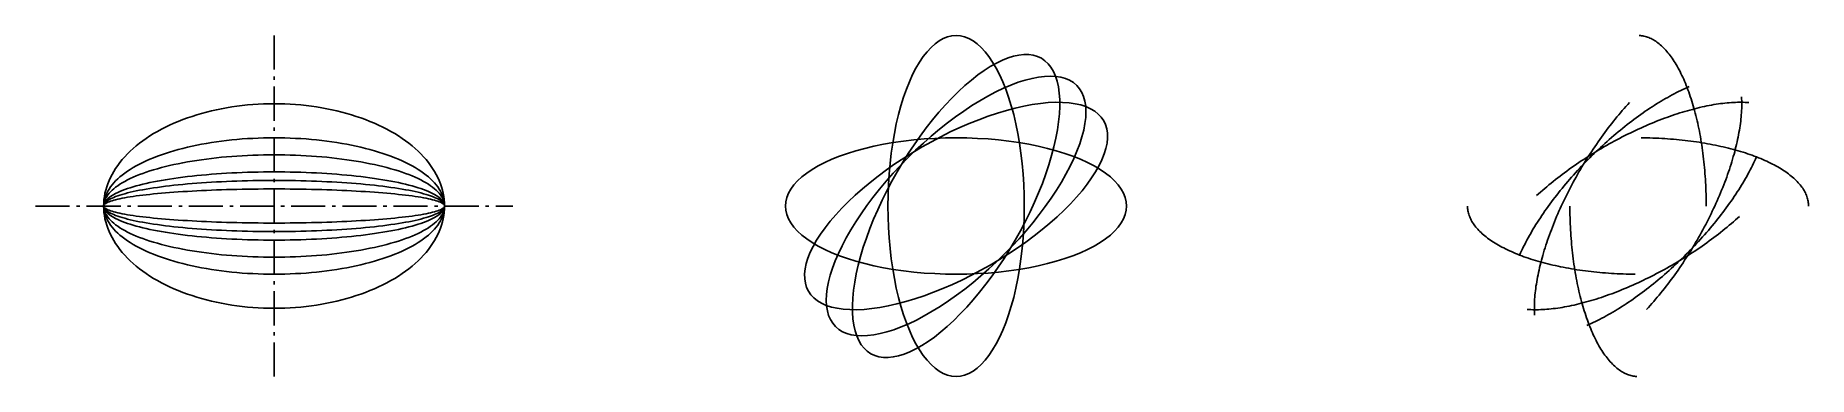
# Model space of a CAD drawing. Extents: x -7 to 45, y -5 to 5.
import ezdxf

# ---------------------------------------------------------------- set-up
doc = ezdxf.new("R2010")
doc.units = 0
doc.linetypes.add('DASHDOT', pattern=[1.4, 1, -0.2, 0, -0.2])

msp = doc.modelspace()

# ---------------------------------------------------------------- linework, layer by layer
at = {"color": 2, "linetype": 'DASHDOT'}
msp.add_line((0, -5), (0, 5), dxfattribs=at)
at = {"color": 1, "linetype": 'DASHDOT'}
msp.add_line((-7, 0), (7, 0), dxfattribs=at)
for points in [[(20, 5, 0), (19.874, 4.99, 0), (19.749, 4.961, 0), (19.625, 4.911, 0), (19.503, 4.843, 0), (19.382, 4.755, 0), (19.264, 4.649, 0), (19.148, 4.524, 0), (19.036, 4.382, 0), (18.928, 4.222, 0), (18.824, 4.045, 0), (18.725, 3.853, 0), (18.631, 3.645, 0), (18.542, 3.423, 0), (18.459, 3.187, 0), (18.382, 2.939, 0), (18.311, 2.679, 0), (18.247, 2.409, 0), (18.19, 2.129, 0), (18.14, 1.841, 0), (18.098, 1.545, 0), (18.063, 1.243, 0), (18.035, 0.937, 0), (18.016, 0.627, 0), (18.004, 0.314, 0), (18, 0, 0), (18.004, -0.314, 0), (18.016, -0.627, 0), (18.035, -0.937, 0), (18.063, -1.243, 0), (18.098, -1.545, 0), (18.14, -1.841, 0), (18.19, -2.129, 0), (18.247, -2.409, 0), (18.311, -2.679, 0), (18.382, -2.939, 0), (18.459, -3.187, 0), (18.542, -3.423, 0), (18.631, -3.645, 0), (18.725, -3.853, 0), (18.824, -4.045, 0), (18.928, -4.222, 0), (19.036, -4.382, 0), (19.148, -4.524, 0), (19.264, -4.649, 0), (19.382, -4.755, 0), (19.503, -4.843, 0), (19.625, -4.911, 0), (19.749, -4.961, 0), (19.874, -4.99, 0), (20, -5, 0), (20.126, -4.99, 0), (20.251, -4.961, 0), (20.375, -4.911, 0), (20.497, -4.843, 0), (20.618, -4.755, 0), (20.736, -4.649, 0), (20.852, -4.524, 0), (20.964, -4.382, 0), (21.072, -4.222, 0), (21.176, -4.045, 0), (21.275, -3.853, 0), (21.369, -3.645, 0), (21.458, -3.423, 0), (21.541, -3.187, 0), (21.618, -2.939, 0), (21.689, -2.679, 0), (21.753, -2.409, 0), (21.81, -2.129, 0), (21.86, -1.841, 0), (21.902, -1.545, 0), (21.937, -1.243, 0), (21.965, -0.937, 0), (21.984, -0.627, 0), (21.996, -0.314, 0), (22, 0, 0), (21.996, 0.314, 0), (21.984, 0.627, 0), (21.965, 0.937, 0), (21.937, 1.243, 0), (21.902, 1.545, 0), (21.86, 1.841, 0), (21.81, 2.129, 0), (21.753, 2.409, 0), (21.689, 2.679, 0), (21.618, 2.939, 0), (21.541, 3.187, 0), (21.458, 3.423, 0), (21.369, 3.645, 0), (21.275, 3.853, 0), (21.176, 4.045, 0), (21.072, 4.222, 0), (20.964, 4.382, 0), (20.852, 4.524, 0), (20.736, 4.649, 0), (20.618, 4.755, 0), (20.497, 4.843, 0), (20.375, 4.911, 0), (20.251, 4.961, 0), (20.126, 4.99, 0)], [(22.5, 4.33, 0), (22.386, 4.384, 0), (22.263, 4.421, 0), (22.131, 4.441, 0), (21.991, 4.443, 0), (21.842, 4.427, 0), (21.687, 4.394, 0), (21.525, 4.344, 0), (21.356, 4.276, 0), (21.183, 4.192, 0), (21.004, 4.091, 0), (20.822, 3.974, 0), (20.637, 3.841, 0), (20.449, 3.693, 0), (20.259, 3.531, 0), (20.068, 3.354, 0), (19.877, 3.165, 0), (19.687, 2.962, 0), (19.497, 2.749, 0), (19.31, 2.524, 0), (19.125, 2.289, 0), (18.944, 2.045, 0), (18.767, 1.794, 0), (18.595, 1.535, 0), (18.428, 1.27, 0), (18.268, 1, 0), (18.114, 0.726, 0), (17.968, 0.449, 0), (17.83, 0.171, 0), (17.701, -0.108, 0), (17.58, -0.387, 0), (17.469, -0.664, 0), (17.368, -0.939, 0), (17.278, -1.21, 0), (17.198, -1.476, 0), (17.129, -1.736, 0), (17.072, -1.99, 0), (17.026, -2.235, 0), (16.992, -2.472, 0), (16.97, -2.699, 0), (16.959, -2.915, 0), (16.961, -3.12, 0), (16.975, -3.313, 0), (17, -3.492, 0), (17.038, -3.658, 0), (17.087, -3.809, 0), (17.148, -3.945, 0), (17.22, -4.066, 0), (17.303, -4.171, 0), (17.396, -4.259, 0), (17.5, -4.33, 0), (17.614, -4.384, 0), (17.737, -4.421, 0), (17.869, -4.441, 0), (18.009, -4.443, 0), (18.158, -4.427, 0), (18.313, -4.394, 0), (18.475, -4.344, 0), (18.644, -4.276, 0), (18.817, -4.192, 0), (18.996, -4.091, 0), (19.178, -3.974, 0), (19.363, -3.841, 0), (19.551, -3.693, 0), (19.741, -3.531, 0), (19.932, -3.354, 0), (20.123, -3.165, 0), (20.313, -2.962, 0), (20.503, -2.749, 0), (20.69, -2.524, 0), (20.875, -2.289, 0), (21.056, -2.045, 0), (21.233, -1.794, 0), (21.405, -1.535, 0), (21.572, -1.27, 0), (21.732, -1, 0), (21.886, -0.726, 0), (22.032, -0.449, 0), (22.17, -0.171, 0), (22.299, 0.108, 0), (22.42, 0.387, 0), (22.531, 0.664, 0), (22.632, 0.939, 0), (22.722, 1.21, 0), (22.802, 1.476, 0), (22.871, 1.736, 0), (22.928, 1.99, 0), (22.974, 2.235, 0), (23.008, 2.472, 0), (23.03, 2.699, 0), (23.041, 2.915, 0), (23.039, 3.12, 0), (23.025, 3.313, 0), (23, 3.492, 0), (22.962, 3.658, 0), (22.913, 3.809, 0), (22.852, 3.945, 0), (22.78, 4.066, 0), (22.697, 4.171, 0), (22.604, 4.259, 0)], [(23.536, 3.536, 0), (23.44, 3.617, 0), (23.33, 3.685, 0), (23.208, 3.738, 0), (23.073, 3.776, 0), (22.925, 3.8, 0), (22.767, 3.808, 0), (22.597, 3.801, 0), (22.417, 3.78, 0), (22.227, 3.743, 0), (22.029, 3.692, 0), (21.823, 3.626, 0), (21.609, 3.545, 0), (21.389, 3.451, 0), (21.164, 3.343, 0), (20.934, 3.222, 0), (20.7, 3.088, 0), (20.464, 2.943, 0), (20.226, 2.785, 0), (19.987, 2.616, 0), (19.748, 2.438, 0), (19.509, 2.249, 0), (19.273, 2.052, 0), (19.04, 1.846, 0), (18.811, 1.633, 0), (18.586, 1.414, 0), (18.367, 1.189, 0), (18.154, 0.96, 0), (17.948, 0.727, 0), (17.751, 0.491, 0), (17.562, 0.252, 0), (17.384, 0.013, 0), (17.215, -0.226, 0), (17.057, -0.464, 0), (16.912, -0.7, 0), (16.778, -0.934, 0), (16.657, -1.164, 0), (16.549, -1.389, 0), (16.455, -1.609, 0), (16.374, -1.823, 0), (16.308, -2.029, 0), (16.257, -2.227, 0), (16.22, -2.417, 0), (16.199, -2.597, 0), (16.192, -2.767, 0), (16.2, -2.925, 0), (16.224, -3.073, 0), (16.262, -3.208, 0), (16.315, -3.33, 0), (16.383, -3.44, 0), (16.464, -3.536, 0), (16.56, -3.617, 0), (16.67, -3.685, 0), (16.792, -3.738, 0), (16.927, -3.776, 0), (17.075, -3.8, 0), (17.233, -3.808, 0), (17.403, -3.801, 0), (17.583, -3.78, 0), (17.773, -3.743, 0), (17.971, -3.692, 0), (18.177, -3.626, 0), (18.391, -3.545, 0), (18.611, -3.451, 0), (18.836, -3.343, 0), (19.066, -3.222, 0), (19.3, -3.088, 0), (19.536, -2.943, 0), (19.774, -2.785, 0), (20.013, -2.616, 0), (20.252, -2.438, 0), (20.491, -2.249, 0), (20.727, -2.052, 0), (20.96, -1.846, 0), (21.189, -1.633, 0), (21.414, -1.414, 0), (21.633, -1.189, 0), (21.846, -0.96, 0), (22.052, -0.727, 0), (22.249, -0.491, 0), (22.438, -0.252, 0), (22.616, -0.013, 0), (22.785, 0.226, 0), (22.943, 0.464, 0), (23.088, 0.7, 0), (23.222, 0.934, 0), (23.343, 1.164, 0), (23.451, 1.389, 0), (23.545, 1.609, 0), (23.626, 1.823, 0), (23.692, 2.029, 0), (23.743, 2.227, 0), (23.78, 2.417, 0), (23.801, 2.597, 0), (23.808, 2.767, 0), (23.8, 2.925, 0), (23.776, 3.073, 0), (23.738, 3.208, 0), (23.685, 3.33, 0), (23.617, 3.44, 0)], [(5, 0, 0), (4.998, 0.094, 0), (4.99, 0.188, 0), (4.978, 0.282, 0), (4.961, 0.376, 0), (4.938, 0.469, 0), (4.911, 0.562, 0), (4.88, 0.654, 0), (4.843, 0.746, 0), (4.801, 0.837, 0), (4.755, 0.927, 0), (4.704, 1.016, 0), (4.649, 1.104, 0), (4.589, 1.191, 0), (4.524, 1.277, 0), (4.455, 1.362, 0), (4.382, 1.445, 0), (4.304, 1.527, 0), (4.222, 1.607, 0), (4.135, 1.686, 0), (4.045, 1.763, 0), (3.951, 1.839, 0), (3.853, 1.912, 0), (3.751, 1.984, 0), (3.645, 2.054, 0), (3.536, 2.121, 0), (3.423, 2.187, 0), (3.307, 2.25, 0), (3.187, 2.312, 0), (3.065, 2.37, 0), (2.939, 2.427, 0), (2.81, 2.481, 0), (2.679, 2.533, 0), (2.545, 2.582, 0), (2.409, 2.629, 0), (2.27, 2.673, 0), (2.129, 2.714, 0), (1.986, 2.753, 0), (1.841, 2.789, 0), (1.694, 2.823, 0), (1.545, 2.853, 0), (1.395, 2.881, 0), (1.243, 2.906, 0), (1.091, 2.928, 0), (0.937, 2.947, 0), (0.782, 2.963, 0), (0.627, 2.976, 0), (0.471, 2.987, 0), (0.314, 2.994, 0), (0.157, 2.999, 0), (0, 3, 0), (-0.157, 2.999, 0), (-0.314, 2.994, 0), (-0.471, 2.987, 0), (-0.627, 2.976, 0), (-0.782, 2.963, 0), (-0.937, 2.947, 0), (-1.091, 2.928, 0), (-1.243, 2.906, 0), (-1.395, 2.881, 0), (-1.545, 2.853, 0), (-1.694, 2.823, 0), (-1.841, 2.789, 0), (-1.986, 2.753, 0), (-2.129, 2.714, 0), (-2.27, 2.673, 0), (-2.409, 2.629, 0), (-2.545, 2.582, 0), (-2.679, 2.533, 0), (-2.81, 2.481, 0), (-2.939, 2.427, 0), (-3.065, 2.37, 0), (-3.187, 2.312, 0), (-3.307, 2.25, 0), (-3.423, 2.187, 0), (-3.536, 2.121, 0), (-3.645, 2.054, 0), (-3.751, 1.984, 0), (-3.853, 1.912, 0), (-3.951, 1.839, 0), (-4.045, 1.763, 0), (-4.135, 1.686, 0), (-4.222, 1.607, 0), (-4.304, 1.527, 0), (-4.382, 1.445, 0), (-4.455, 1.362, 0), (-4.524, 1.277, 0), (-4.589, 1.191, 0), (-4.649, 1.104, 0), (-4.704, 1.016, 0), (-4.755, 0.927, 0), (-4.801, 0.837, 0), (-4.843, 0.746, 0), (-4.88, 0.654, 0), (-4.911, 0.562, 0), (-4.938, 0.469, 0), (-4.961, 0.376, 0), (-4.978, 0.282, 0), (-4.99, 0.188, 0), (-4.998, 0.094, 0), (-5, 0, 0), (-4.998, -0.094, 0), (-4.99, -0.188, 0), (-4.978, -0.282, 0), (-4.961, -0.376, 0), (-4.938, -0.469, 0), (-4.911, -0.562, 0), (-4.88, -0.654, 0), (-4.843, -0.746, 0), (-4.801, -0.837, 0), (-4.755, -0.927, 0), (-4.704, -1.016, 0), (-4.649, -1.104, 0), (-4.589, -1.191, 0), (-4.524, -1.277, 0), (-4.455, -1.362, 0), (-4.382, -1.445, 0), (-4.304, -1.527, 0), (-4.222, -1.607, 0), (-4.135, -1.686, 0), (-4.045, -1.763, 0), (-3.951, -1.839, 0), (-3.853, -1.912, 0), (-3.751, -1.984, 0), (-3.645, -2.054, 0), (-3.536, -2.121, 0), (-3.423, -2.187, 0), (-3.307, -2.25, 0), (-3.187, -2.312, 0), (-3.065, -2.37, 0), (-2.939, -2.427, 0), (-2.81, -2.481, 0), (-2.679, -2.533, 0), (-2.545, -2.582, 0), (-2.409, -2.629, 0), (-2.27, -2.673, 0), (-2.129, -2.714, 0), (-1.986, -2.753, 0), (-1.841, -2.789, 0), (-1.694, -2.823, 0), (-1.545, -2.853, 0), (-1.395, -2.881, 0), (-1.243, -2.906, 0), (-1.091, -2.928, 0), (-0.937, -2.947, 0), (-0.782, -2.963, 0), (-0.627, -2.976, 0), (-0.471, -2.987, 0), (-0.314, -2.994, 0), (-0.157, -2.999, 0), (0, -3, 0), (0.157, -2.999, 0), (0.314, -2.994, 0), (0.471, -2.987, 0), (0.627, -2.976, 0), (0.782, -2.963, 0), (0.937, -2.947, 0), (1.091, -2.928, 0), (1.243, -2.906, 0), (1.395, -2.881, 0), (1.545, -2.853, 0), (1.694, -2.823, 0), (1.841, -2.789, 0), (1.986, -2.753, 0), (2.129, -2.714, 0), (2.27, -2.673, 0), (2.409, -2.629, 0), (2.545, -2.582, 0), (2.679, -2.533, 0), (2.81, -2.481, 0), (2.939, -2.427, 0), (3.065, -2.37, 0), (3.187, -2.312, 0), (3.307, -2.25, 0), (3.423, -2.187, 0), (3.536, -2.121, 0), (3.645, -2.054, 0), (3.751, -1.984, 0), (3.853, -1.912, 0), (3.951, -1.839, 0), (4.045, -1.763, 0), (4.135, -1.686, 0), (4.222, -1.607, 0), (4.304, -1.527, 0), (4.382, -1.445, 0), (4.455, -1.362, 0), (4.524, -1.277, 0), (4.589, -1.191, 0), (4.649, -1.104, 0), (4.704, -1.016, 0), (4.755, -0.927, 0), (4.801, -0.837, 0), (4.843, -0.746, 0), (4.88, -0.654, 0), (4.911, -0.562, 0), (4.938, -0.469, 0), (4.961, -0.376, 0), (4.978, -0.282, 0), (4.99, -0.188, 0), (4.998, -0.094, 0)], [(24.33, 2.5, 0), (24.259, 2.604, 0), (24.171, 2.697, 0), (24.066, 2.78, 0), (23.945, 2.852, 0), (23.809, 2.913, 0), (23.658, 2.962, 0), (23.492, 3, 0), (23.313, 3.025, 0), (23.12, 3.039, 0), (22.915, 3.041, 0), (22.699, 3.03, 0), (22.472, 3.008, 0), (22.235, 2.974, 0), (21.99, 2.928, 0), (21.736, 2.871, 0), (21.476, 2.802, 0), (21.21, 2.722, 0), (20.939, 2.632, 0), (20.664, 2.531, 0), (20.387, 2.42, 0), (20.108, 2.299, 0), (19.829, 2.17, 0), (19.551, 2.032, 0), (19.274, 1.886, 0), (19, 1.732, 0), (18.73, 1.572, 0), (18.465, 1.405, 0), (18.206, 1.233, 0), (17.955, 1.056, 0), (17.711, 0.875, 0), (17.476, 0.69, 0), (17.251, 0.503, 0), (17.038, 0.313, 0), (16.835, 0.123, 0), (16.646, -0.068, 0), (16.469, -0.259, 0), (16.307, -0.449, 0), (16.159, -0.637, 0), (16.026, -0.822, 0), (15.909, -1.004, 0), (15.808, -1.183, 0), (15.724, -1.356, 0), (15.656, -1.525, 0), (15.606, -1.687, 0), (15.573, -1.842, 0), (15.557, -1.991, 0), (15.559, -2.131, 0), (15.579, -2.263, 0), (15.616, -2.386, 0), (15.67, -2.5, 0), (15.741, -2.604, 0), (15.829, -2.697, 0), (15.934, -2.78, 0), (16.055, -2.852, 0), (16.191, -2.913, 0), (16.342, -2.962, 0), (16.508, -3, 0), (16.687, -3.025, 0), (16.88, -3.039, 0), (17.085, -3.041, 0), (17.301, -3.03, 0), (17.528, -3.008, 0), (17.765, -2.974, 0), (18.01, -2.928, 0), (18.264, -2.871, 0), (18.524, -2.802, 0), (18.79, -2.722, 0), (19.061, -2.632, 0), (19.336, -2.531, 0), (19.613, -2.42, 0), (19.892, -2.299, 0), (20.171, -2.17, 0), (20.449, -2.032, 0), (20.726, -1.886, 0), (21, -1.732, 0), (21.27, -1.572, 0), (21.535, -1.405, 0), (21.794, -1.233, 0), (22.045, -1.056, 0), (22.289, -0.875, 0), (22.524, -0.69, 0), (22.749, -0.503, 0), (22.962, -0.313, 0), (23.165, -0.123, 0), (23.354, 0.068, 0), (23.531, 0.259, 0), (23.693, 0.449, 0), (23.841, 0.637, 0), (23.974, 0.822, 0), (24.091, 1.004, 0), (24.192, 1.183, 0), (24.276, 1.356, 0), (24.344, 1.525, 0), (24.394, 1.687, 0), (24.427, 1.842, 0), (24.443, 1.991, 0), (24.441, 2.131, 0), (24.421, 2.263, 0), (24.384, 2.386, 0)], [(5, 0, 0), (4.998, 0.063, 0), (4.99, 0.126, 0), (4.978, 0.188, 0), (4.961, 0.251, 0), (4.938, 0.313, 0), (4.911, 0.375, 0), (4.88, 0.436, 0), (4.843, 0.497, 0), (4.801, 0.558, 0), (4.755, 0.618, 0), (4.704, 0.677, 0), (4.649, 0.736, 0), (4.589, 0.794, 0), (4.524, 0.852, 0), (4.455, 0.908, 0), (4.382, 0.964, 0), (4.304, 1.018, 0), (4.222, 1.072, 0), (4.135, 1.124, 0), (4.045, 1.176, 0), (3.951, 1.226, 0), (3.853, 1.275, 0), (3.751, 1.323, 0), (3.645, 1.369, 0), (3.536, 1.414, 0), (3.423, 1.458, 0), (3.307, 1.5, 0), (3.187, 1.541, 0), (3.065, 1.58, 0), (2.939, 1.618, 0), (2.81, 1.654, 0), (2.679, 1.689, 0), (2.545, 1.721, 0), (2.409, 1.753, 0), (2.27, 1.782, 0), (2.129, 1.81, 0), (1.986, 1.836, 0), (1.841, 1.86, 0), (1.694, 1.882, 0), (1.545, 1.902, 0), (1.395, 1.921, 0), (1.243, 1.937, 0), (1.091, 1.952, 0), (0.937, 1.965, 0), (0.782, 1.975, 0), (0.627, 1.984, 0), (0.471, 1.991, 0), (0.314, 1.996, 0), (0.157, 1.999, 0), (0, 2, 0), (-0.157, 1.999, 0), (-0.314, 1.996, 0), (-0.471, 1.991, 0), (-0.627, 1.984, 0), (-0.782, 1.975, 0), (-0.937, 1.965, 0), (-1.091, 1.952, 0), (-1.243, 1.937, 0), (-1.395, 1.921, 0), (-1.545, 1.902, 0), (-1.694, 1.882, 0), (-1.841, 1.86, 0), (-1.986, 1.836, 0), (-2.129, 1.81, 0), (-2.27, 1.782, 0), (-2.409, 1.753, 0), (-2.545, 1.721, 0), (-2.679, 1.689, 0), (-2.81, 1.654, 0), (-2.939, 1.618, 0), (-3.065, 1.58, 0), (-3.187, 1.541, 0), (-3.307, 1.5, 0), (-3.423, 1.458, 0), (-3.536, 1.414, 0), (-3.645, 1.369, 0), (-3.751, 1.323, 0), (-3.853, 1.275, 0), (-3.951, 1.226, 0), (-4.045, 1.176, 0), (-4.135, 1.124, 0), (-4.222, 1.072, 0), (-4.304, 1.018, 0), (-4.382, 0.964, 0), (-4.455, 0.908, 0), (-4.524, 0.852, 0), (-4.589, 0.794, 0), (-4.649, 0.736, 0), (-4.704, 0.677, 0), (-4.755, 0.618, 0), (-4.801, 0.558, 0), (-4.843, 0.497, 0), (-4.88, 0.436, 0), (-4.911, 0.375, 0), (-4.938, 0.313, 0), (-4.961, 0.251, 0), (-4.978, 0.188, 0), (-4.99, 0.126, 0), (-4.998, 0.063, 0), (-5, 0, 0), (-4.998, -0.063, 0), (-4.99, -0.126, 0), (-4.978, -0.188, 0), (-4.961, -0.251, 0), (-4.938, -0.313, 0), (-4.911, -0.375, 0), (-4.88, -0.436, 0), (-4.843, -0.497, 0), (-4.801, -0.558, 0), (-4.755, -0.618, 0), (-4.704, -0.677, 0), (-4.649, -0.736, 0), (-4.589, -0.794, 0), (-4.524, -0.852, 0), (-4.455, -0.908, 0), (-4.382, -0.964, 0), (-4.304, -1.018, 0), (-4.222, -1.072, 0), (-4.135, -1.124, 0), (-4.045, -1.176, 0), (-3.951, -1.226, 0), (-3.853, -1.275, 0), (-3.751, -1.323, 0), (-3.645, -1.369, 0), (-3.536, -1.414, 0), (-3.423, -1.458, 0), (-3.307, -1.5, 0), (-3.187, -1.541, 0), (-3.065, -1.58, 0), (-2.939, -1.618, 0), (-2.81, -1.654, 0), (-2.679, -1.689, 0), (-2.545, -1.721, 0), (-2.409, -1.753, 0), (-2.27, -1.782, 0), (-2.129, -1.81, 0), (-1.986, -1.836, 0), (-1.841, -1.86, 0), (-1.694, -1.882, 0), (-1.545, -1.902, 0), (-1.395, -1.921, 0), (-1.243, -1.937, 0), (-1.091, -1.952, 0), (-0.937, -1.965, 0), (-0.782, -1.975, 0), (-0.627, -1.984, 0), (-0.471, -1.991, 0), (-0.314, -1.996, 0), (-0.157, -1.999, 0), (0, -2, 0), (0.157, -1.999, 0), (0.314, -1.996, 0), (0.471, -1.991, 0), (0.627, -1.984, 0), (0.782, -1.975, 0), (0.937, -1.965, 0), (1.091, -1.952, 0), (1.243, -1.937, 0), (1.395, -1.921, 0), (1.545, -1.902, 0), (1.694, -1.882, 0), (1.841, -1.86, 0), (1.986, -1.836, 0), (2.129, -1.81, 0), (2.27, -1.782, 0), (2.409, -1.753, 0), (2.545, -1.721, 0), (2.679, -1.689, 0), (2.81, -1.654, 0), (2.939, -1.618, 0), (3.065, -1.58, 0), (3.187, -1.541, 0), (3.307, -1.5, 0), (3.423, -1.458, 0), (3.536, -1.414, 0), (3.645, -1.369, 0), (3.751, -1.323, 0), (3.853, -1.275, 0), (3.951, -1.226, 0), (4.045, -1.176, 0), (4.135, -1.124, 0), (4.222, -1.072, 0), (4.304, -1.018, 0), (4.382, -0.964, 0), (4.455, -0.908, 0), (4.524, -0.852, 0), (4.589, -0.794, 0), (4.649, -0.736, 0), (4.704, -0.677, 0), (4.755, -0.618, 0), (4.801, -0.558, 0), (4.843, -0.497, 0), (4.88, -0.436, 0), (4.911, -0.375, 0), (4.938, -0.313, 0), (4.961, -0.251, 0), (4.978, -0.188, 0), (4.99, -0.126, 0), (4.998, -0.063, 0)], [(25, 0, 0), (24.99, 0.126, 0), (24.961, 0.251, 0), (24.911, 0.375, 0), (24.843, 0.497, 0), (24.755, 0.618, 0), (24.649, 0.736, 0), (24.524, 0.852, 0), (24.382, 0.964, 0), (24.222, 1.072, 0), (24.045, 1.176, 0), (23.853, 1.275, 0), (23.645, 1.369, 0), (23.423, 1.458, 0), (23.187, 1.541, 0), (22.939, 1.618, 0), (22.679, 1.689, 0), (22.409, 1.753, 0), (22.129, 1.81, 0), (21.841, 1.86, 0), (21.545, 1.902, 0), (21.243, 1.937, 0), (20.937, 1.965, 0), (20.627, 1.984, 0), (20.314, 1.996, 0), (20, 2, 0), (19.686, 1.996, 0), (19.373, 1.984, 0), (19.063, 1.965, 0), (18.757, 1.937, 0), (18.455, 1.902, 0), (18.159, 1.86, 0), (17.871, 1.81, 0), (17.591, 1.753, 0), (17.321, 1.689, 0), (17.061, 1.618, 0), (16.813, 1.541, 0), (16.577, 1.458, 0), (16.355, 1.369, 0), (16.147, 1.275, 0), (15.955, 1.176, 0), (15.778, 1.072, 0), (15.618, 0.964, 0), (15.476, 0.852, 0), (15.351, 0.736, 0), (15.245, 0.618, 0), (15.157, 0.497, 0), (15.089, 0.375, 0), (15.039, 0.251, 0), (15.01, 0.126, 0), (15, 0, 0), (15.01, -0.126, 0), (15.039, -0.251, 0), (15.089, -0.375, 0), (15.157, -0.497, 0), (15.245, -0.618, 0), (15.351, -0.736, 0), (15.476, -0.852, 0), (15.618, -0.964, 0), (15.778, -1.072, 0), (15.955, -1.176, 0), (16.147, -1.275, 0), (16.355, -1.369, 0), (16.577, -1.458, 0), (16.813, -1.541, 0), (17.061, -1.618, 0), (17.321, -1.689, 0), (17.591, -1.753, 0), (17.871, -1.81, 0), (18.159, -1.86, 0), (18.455, -1.902, 0), (18.757, -1.937, 0), (19.063, -1.965, 0), (19.373, -1.984, 0), (19.686, -1.996, 0), (20, -2, 0), (20.314, -1.996, 0), (20.627, -1.984, 0), (20.937, -1.965, 0), (21.243, -1.937, 0), (21.545, -1.902, 0), (21.841, -1.86, 0), (22.129, -1.81, 0), (22.409, -1.753, 0), (22.679, -1.689, 0), (22.939, -1.618, 0), (23.187, -1.541, 0), (23.423, -1.458, 0), (23.645, -1.369, 0), (23.853, -1.275, 0), (24.045, -1.176, 0), (24.222, -1.072, 0), (24.382, -0.964, 0), (24.524, -0.852, 0), (24.649, -0.736, 0), (24.755, -0.618, 0), (24.843, -0.497, 0), (24.911, -0.375, 0), (24.961, -0.251, 0), (24.99, -0.126, 0)], [(5, 0, 0), (4.998, 0.047, 0), (4.99, 0.094, 0), (4.978, 0.141, 0), (4.961, 0.188, 0), (4.938, 0.235, 0), (4.911, 0.281, 0), (4.88, 0.327, 0), (4.843, 0.373, 0), (4.801, 0.418, 0), (4.755, 0.464, 0), (4.704, 0.508, 0), (4.649, 0.552, 0), (4.589, 0.596, 0), (4.524, 0.639, 0), (4.455, 0.681, 0), (4.382, 0.723, 0), (4.304, 0.764, 0), (4.222, 0.804, 0), (4.135, 0.843, 0), (4.045, 0.882, 0), (3.951, 0.919, 0), (3.853, 0.956, 0), (3.751, 0.992, 0), (3.645, 1.027, 0), (3.536, 1.061, 0), (3.423, 1.093, 0), (3.307, 1.125, 0), (3.187, 1.156, 0), (3.065, 1.185, 0), (2.939, 1.214, 0), (2.81, 1.241, 0), (2.679, 1.266, 0), (2.545, 1.291, 0), (2.409, 1.314, 0), (2.27, 1.337, 0), (2.129, 1.357, 0), (1.986, 1.377, 0), (1.841, 1.395, 0), (1.694, 1.411, 0), (1.545, 1.427, 0), (1.395, 1.44, 0), (1.243, 1.453, 0), (1.091, 1.464, 0), (0.937, 1.473, 0), (0.782, 1.482, 0), (0.627, 1.488, 0), (0.471, 1.493, 0), (0.314, 1.497, 0), (0.157, 1.499, 0), (0, 1.5, 0), (-0.157, 1.499, 0), (-0.314, 1.497, 0), (-0.471, 1.493, 0), (-0.627, 1.488, 0), (-0.782, 1.482, 0), (-0.937, 1.473, 0), (-1.091, 1.464, 0), (-1.243, 1.453, 0), (-1.395, 1.44, 0), (-1.545, 1.427, 0), (-1.694, 1.411, 0), (-1.841, 1.395, 0), (-1.986, 1.377, 0), (-2.129, 1.357, 0), (-2.27, 1.337, 0), (-2.409, 1.314, 0), (-2.545, 1.291, 0), (-2.679, 1.266, 0), (-2.81, 1.241, 0), (-2.939, 1.214, 0), (-3.065, 1.185, 0), (-3.187, 1.156, 0), (-3.307, 1.125, 0), (-3.423, 1.093, 0), (-3.536, 1.061, 0), (-3.645, 1.027, 0), (-3.751, 0.992, 0), (-3.853, 0.956, 0), (-3.951, 0.919, 0), (-4.045, 0.882, 0), (-4.135, 0.843, 0), (-4.222, 0.804, 0), (-4.304, 0.764, 0), (-4.382, 0.723, 0), (-4.455, 0.681, 0), (-4.524, 0.639, 0), (-4.589, 0.596, 0), (-4.649, 0.552, 0), (-4.704, 0.508, 0), (-4.755, 0.464, 0), (-4.801, 0.418, 0), (-4.843, 0.373, 0), (-4.88, 0.327, 0), (-4.911, 0.281, 0), (-4.938, 0.235, 0), (-4.961, 0.188, 0), (-4.978, 0.141, 0), (-4.99, 0.094, 0), (-4.998, 0.047, 0), (-5, 0, 0), (-4.998, -0.047, 0), (-4.99, -0.094, 0), (-4.978, -0.141, 0), (-4.961, -0.188, 0), (-4.938, -0.235, 0), (-4.911, -0.281, 0), (-4.88, -0.327, 0), (-4.843, -0.373, 0), (-4.801, -0.418, 0), (-4.755, -0.464, 0), (-4.704, -0.508, 0), (-4.649, -0.552, 0), (-4.589, -0.596, 0), (-4.524, -0.639, 0), (-4.455, -0.681, 0), (-4.382, -0.723, 0), (-4.304, -0.764, 0), (-4.222, -0.804, 0), (-4.135, -0.843, 0), (-4.045, -0.882, 0), (-3.951, -0.919, 0), (-3.853, -0.956, 0), (-3.751, -0.992, 0), (-3.645, -1.027, 0), (-3.536, -1.061, 0), (-3.423, -1.093, 0), (-3.307, -1.125, 0), (-3.187, -1.156, 0), (-3.065, -1.185, 0), (-2.939, -1.214, 0), (-2.81, -1.241, 0), (-2.679, -1.266, 0), (-2.545, -1.291, 0), (-2.409, -1.314, 0), (-2.27, -1.337, 0), (-2.129, -1.357, 0), (-1.986, -1.377, 0), (-1.841, -1.395, 0), (-1.694, -1.411, 0), (-1.545, -1.427, 0), (-1.395, -1.44, 0), (-1.243, -1.453, 0), (-1.091, -1.464, 0), (-0.937, -1.473, 0), (-0.782, -1.482, 0), (-0.627, -1.488, 0), (-0.471, -1.493, 0), (-0.314, -1.497, 0), (-0.157, -1.499, 0), (0, -1.5, 0), (0.157, -1.499, 0), (0.314, -1.497, 0), (0.471, -1.493, 0), (0.627, -1.488, 0), (0.782, -1.482, 0), (0.937, -1.473, 0), (1.091, -1.464, 0), (1.243, -1.453, 0), (1.395, -1.44, 0), (1.545, -1.427, 0), (1.694, -1.411, 0), (1.841, -1.395, 0), (1.986, -1.377, 0), (2.129, -1.357, 0), (2.27, -1.337, 0), (2.409, -1.314, 0), (2.545, -1.291, 0), (2.679, -1.266, 0), (2.81, -1.241, 0), (2.939, -1.214, 0), (3.065, -1.185, 0), (3.187, -1.156, 0), (3.307, -1.125, 0), (3.423, -1.093, 0), (3.536, -1.061, 0), (3.645, -1.027, 0), (3.751, -0.992, 0), (3.853, -0.956, 0), (3.951, -0.919, 0), (4.045, -0.882, 0), (4.135, -0.843, 0), (4.222, -0.804, 0), (4.304, -0.764, 0), (4.382, -0.723, 0), (4.455, -0.681, 0), (4.524, -0.639, 0), (4.589, -0.596, 0), (4.649, -0.552, 0), (4.704, -0.508, 0), (4.755, -0.464, 0), (4.801, -0.418, 0), (4.843, -0.373, 0), (4.88, -0.327, 0), (4.911, -0.281, 0), (4.938, -0.235, 0), (4.961, -0.188, 0), (4.978, -0.141, 0), (4.99, -0.094, 0), (4.998, -0.047, 0)], [(5, 0, 0), (4.998, 0.031, 0), (4.99, 0.063, 0), (4.978, 0.094, 0), (4.961, 0.125, 0), (4.938, 0.156, 0), (4.911, 0.187, 0), (4.88, 0.218, 0), (4.843, 0.249, 0), (4.801, 0.279, 0), (4.755, 0.309, 0), (4.704, 0.339, 0), (4.649, 0.368, 0), (4.589, 0.397, 0), (4.524, 0.426, 0), (4.455, 0.454, 0), (4.382, 0.482, 0), (4.304, 0.509, 0), (4.222, 0.536, 0), (4.135, 0.562, 0), (4.045, 0.588, 0), (3.951, 0.613, 0), (3.853, 0.637, 0), (3.751, 0.661, 0), (3.645, 0.685, 0), (3.536, 0.707, 0), (3.423, 0.729, 0), (3.307, 0.75, 0), (3.187, 0.771, 0), (3.065, 0.79, 0), (2.939, 0.809, 0), (2.81, 0.827, 0), (2.679, 0.844, 0), (2.545, 0.861, 0), (2.409, 0.876, 0), (2.27, 0.891, 0), (2.129, 0.905, 0), (1.986, 0.918, 0), (1.841, 0.93, 0), (1.694, 0.941, 0), (1.545, 0.951, 0), (1.395, 0.96, 0), (1.243, 0.969, 0), (1.091, 0.976, 0), (0.937, 0.982, 0), (0.782, 0.988, 0), (0.627, 0.992, 0), (0.471, 0.996, 0), (0.314, 0.998, 0), (0.157, 1, 0), (0, 1, 0), (-0.157, 1, 0), (-0.314, 0.998, 0), (-0.471, 0.996, 0), (-0.627, 0.992, 0), (-0.782, 0.988, 0), (-0.937, 0.982, 0), (-1.091, 0.976, 0), (-1.243, 0.969, 0), (-1.395, 0.96, 0), (-1.545, 0.951, 0), (-1.694, 0.941, 0), (-1.841, 0.93, 0), (-1.986, 0.918, 0), (-2.129, 0.905, 0), (-2.27, 0.891, 0), (-2.409, 0.876, 0), (-2.545, 0.861, 0), (-2.679, 0.844, 0), (-2.81, 0.827, 0), (-2.939, 0.809, 0), (-3.065, 0.79, 0), (-3.187, 0.771, 0), (-3.307, 0.75, 0), (-3.423, 0.729, 0), (-3.536, 0.707, 0), (-3.645, 0.685, 0), (-3.751, 0.661, 0), (-3.853, 0.637, 0), (-3.951, 0.613, 0), (-4.045, 0.588, 0), (-4.135, 0.562, 0), (-4.222, 0.536, 0), (-4.304, 0.509, 0), (-4.382, 0.482, 0), (-4.455, 0.454, 0), (-4.524, 0.426, 0), (-4.589, 0.397, 0), (-4.649, 0.368, 0), (-4.704, 0.339, 0), (-4.755, 0.309, 0), (-4.801, 0.279, 0), (-4.843, 0.249, 0), (-4.88, 0.218, 0), (-4.911, 0.187, 0), (-4.938, 0.156, 0), (-4.961, 0.125, 0), (-4.978, 0.094, 0), (-4.99, 0.063, 0), (-4.998, 0.031, 0), (-5, 0, 0), (-4.998, -0.031, 0), (-4.99, -0.063, 0), (-4.978, -0.094, 0), (-4.961, -0.125, 0), (-4.938, -0.156, 0), (-4.911, -0.187, 0), (-4.88, -0.218, 0), (-4.843, -0.249, 0), (-4.801, -0.279, 0), (-4.755, -0.309, 0), (-4.704, -0.339, 0), (-4.649, -0.368, 0), (-4.589, -0.397, 0), (-4.524, -0.426, 0), (-4.455, -0.454, 0), (-4.382, -0.482, 0), (-4.304, -0.509, 0), (-4.222, -0.536, 0), (-4.135, -0.562, 0), (-4.045, -0.588, 0), (-3.951, -0.613, 0), (-3.853, -0.637, 0), (-3.751, -0.661, 0), (-3.645, -0.685, 0), (-3.536, -0.707, 0), (-3.423, -0.729, 0), (-3.307, -0.75, 0), (-3.187, -0.771, 0), (-3.065, -0.79, 0), (-2.939, -0.809, 0), (-2.81, -0.827, 0), (-2.679, -0.844, 0), (-2.545, -0.861, 0), (-2.409, -0.876, 0), (-2.27, -0.891, 0), (-2.129, -0.905, 0), (-1.986, -0.918, 0), (-1.841, -0.93, 0), (-1.694, -0.941, 0), (-1.545, -0.951, 0), (-1.395, -0.96, 0), (-1.243, -0.969, 0), (-1.091, -0.976, 0), (-0.937, -0.982, 0), (-0.782, -0.988, 0), (-0.627, -0.992, 0), (-0.471, -0.996, 0), (-0.314, -0.998, 0), (-0.157, -1, 0), (0, -1, 0), (0.157, -1, 0), (0.314, -0.998, 0), (0.471, -0.996, 0), (0.627, -0.992, 0), (0.782, -0.988, 0), (0.937, -0.982, 0), (1.091, -0.976, 0), (1.243, -0.969, 0), (1.395, -0.96, 0), (1.545, -0.951, 0), (1.694, -0.941, 0), (1.841, -0.93, 0), (1.986, -0.918, 0), (2.129, -0.905, 0), (2.27, -0.891, 0), (2.409, -0.876, 0), (2.545, -0.861, 0), (2.679, -0.844, 0), (2.81, -0.827, 0), (2.939, -0.809, 0), (3.065, -0.79, 0), (3.187, -0.771, 0), (3.307, -0.75, 0), (3.423, -0.729, 0), (3.536, -0.707, 0), (3.645, -0.685, 0), (3.751, -0.661, 0), (3.853, -0.637, 0), (3.951, -0.613, 0), (4.045, -0.588, 0), (4.135, -0.562, 0), (4.222, -0.536, 0), (4.304, -0.509, 0), (4.382, -0.482, 0), (4.455, -0.454, 0), (4.524, -0.426, 0), (4.589, -0.397, 0), (4.649, -0.368, 0), (4.704, -0.339, 0), (4.755, -0.309, 0), (4.801, -0.279, 0), (4.843, -0.249, 0), (4.88, -0.218, 0), (4.911, -0.187, 0), (4.938, -0.156, 0), (4.961, -0.125, 0), (4.978, -0.094, 0), (4.99, -0.063, 0), (4.998, -0.031, 0)], [(5, 0, 0), (4.998, 0.024, 0), (4.99, 0.047, 0), (4.978, 0.071, 0), (4.961, 0.094, 0), (4.938, 0.117, 0), (4.911, 0.141, 0), (4.88, 0.164, 0), (4.843, 0.187, 0), (4.801, 0.209, 0), (4.755, 0.232, 0), (4.704, 0.254, 0), (4.649, 0.276, 0), (4.589, 0.298, 0), (4.524, 0.319, 0), (4.455, 0.34, 0), (4.382, 0.361, 0), (4.304, 0.382, 0), (4.222, 0.402, 0), (4.135, 0.422, 0), (4.045, 0.441, 0), (3.951, 0.46, 0), (3.853, 0.478, 0), (3.751, 0.496, 0), (3.645, 0.513, 0), (3.536, 0.53, 0), (3.423, 0.547, 0), (3.307, 0.563, 0), (3.187, 0.578, 0), (3.065, 0.593, 0), (2.939, 0.607, 0), (2.81, 0.62, 0), (2.679, 0.633, 0), (2.545, 0.646, 0), (2.409, 0.657, 0), (2.27, 0.668, 0), (2.129, 0.679, 0), (1.986, 0.688, 0), (1.841, 0.697, 0), (1.694, 0.706, 0), (1.545, 0.713, 0), (1.395, 0.72, 0), (1.243, 0.726, 0), (1.091, 0.732, 0), (0.937, 0.737, 0), (0.782, 0.741, 0), (0.627, 0.744, 0), (0.471, 0.747, 0), (0.314, 0.749, 0), (0.157, 0.75, 0), (0, 0.75, 0), (-0.157, 0.75, 0), (-0.314, 0.749, 0), (-0.471, 0.747, 0), (-0.627, 0.744, 0), (-0.782, 0.741, 0), (-0.937, 0.737, 0), (-1.091, 0.732, 0), (-1.243, 0.726, 0), (-1.395, 0.72, 0), (-1.545, 0.713, 0), (-1.694, 0.706, 0), (-1.841, 0.697, 0), (-1.986, 0.688, 0), (-2.129, 0.679, 0), (-2.27, 0.668, 0), (-2.409, 0.657, 0), (-2.545, 0.646, 0), (-2.679, 0.633, 0), (-2.81, 0.62, 0), (-2.939, 0.607, 0), (-3.065, 0.593, 0), (-3.187, 0.578, 0), (-3.307, 0.563, 0), (-3.423, 0.547, 0), (-3.536, 0.53, 0), (-3.645, 0.513, 0), (-3.751, 0.496, 0), (-3.853, 0.478, 0), (-3.951, 0.46, 0), (-4.045, 0.441, 0), (-4.135, 0.422, 0), (-4.222, 0.402, 0), (-4.304, 0.382, 0), (-4.382, 0.361, 0), (-4.455, 0.34, 0), (-4.524, 0.319, 0), (-4.589, 0.298, 0), (-4.649, 0.276, 0), (-4.704, 0.254, 0), (-4.755, 0.232, 0), (-4.801, 0.209, 0), (-4.843, 0.187, 0), (-4.88, 0.164, 0), (-4.911, 0.141, 0), (-4.938, 0.117, 0), (-4.961, 0.094, 0), (-4.978, 0.071, 0), (-4.99, 0.047, 0), (-4.998, 0.024, 0), (-5, 0, 0), (-4.998, -0.024, 0), (-4.99, -0.047, 0), (-4.978, -0.071, 0), (-4.961, -0.094, 0), (-4.938, -0.117, 0), (-4.911, -0.141, 0), (-4.88, -0.164, 0), (-4.843, -0.187, 0), (-4.801, -0.209, 0), (-4.755, -0.232, 0), (-4.704, -0.254, 0), (-4.649, -0.276, 0), (-4.589, -0.298, 0), (-4.524, -0.319, 0), (-4.455, -0.34, 0), (-4.382, -0.361, 0), (-4.304, -0.382, 0), (-4.222, -0.402, 0), (-4.135, -0.422, 0), (-4.045, -0.441, 0), (-3.951, -0.46, 0), (-3.853, -0.478, 0), (-3.751, -0.496, 0), (-3.645, -0.513, 0), (-3.536, -0.53, 0), (-3.423, -0.547, 0), (-3.307, -0.563, 0), (-3.187, -0.578, 0), (-3.065, -0.593, 0), (-2.939, -0.607, 0), (-2.81, -0.62, 0), (-2.679, -0.633, 0), (-2.545, -0.646, 0), (-2.409, -0.657, 0), (-2.27, -0.668, 0), (-2.129, -0.679, 0), (-1.986, -0.688, 0), (-1.841, -0.697, 0), (-1.694, -0.706, 0), (-1.545, -0.713, 0), (-1.395, -0.72, 0), (-1.243, -0.726, 0), (-1.091, -0.732, 0), (-0.937, -0.737, 0), (-0.782, -0.741, 0), (-0.627, -0.744, 0), (-0.471, -0.747, 0), (-0.314, -0.749, 0), (-0.157, -0.75, 0), (0, -0.75, 0), (0.157, -0.75, 0), (0.314, -0.749, 0), (0.471, -0.747, 0), (0.627, -0.744, 0), (0.782, -0.741, 0), (0.937, -0.737, 0), (1.091, -0.732, 0), (1.243, -0.726, 0), (1.395, -0.72, 0), (1.545, -0.713, 0), (1.694, -0.706, 0), (1.841, -0.697, 0), (1.986, -0.688, 0), (2.129, -0.679, 0), (2.27, -0.668, 0), (2.409, -0.657, 0), (2.545, -0.646, 0), (2.679, -0.633, 0), (2.81, -0.62, 0), (2.939, -0.607, 0), (3.065, -0.593, 0), (3.187, -0.578, 0), (3.307, -0.563, 0), (3.423, -0.547, 0), (3.536, -0.53, 0), (3.645, -0.513, 0), (3.751, -0.496, 0), (3.853, -0.478, 0), (3.951, -0.46, 0), (4.045, -0.441, 0), (4.135, -0.422, 0), (4.222, -0.402, 0), (4.304, -0.382, 0), (4.382, -0.361, 0), (4.455, -0.34, 0), (4.524, -0.319, 0), (4.589, -0.298, 0), (4.649, -0.276, 0), (4.704, -0.254, 0), (4.755, -0.232, 0), (4.801, -0.209, 0), (4.843, -0.187, 0), (4.88, -0.164, 0), (4.911, -0.141, 0), (4.938, -0.117, 0), (4.961, -0.094, 0), (4.978, -0.071, 0), (4.99, -0.047, 0), (4.998, -0.024, 0)], [(5, 0, 0), (4.998, 0.016, 0), (4.99, 0.031, 0), (4.978, 0.047, 0), (4.961, 0.063, 0), (4.938, 0.078, 0), (4.911, 0.094, 0), (4.88, 0.109, 0), (4.843, 0.124, 0), (4.801, 0.139, 0), (4.755, 0.155, 0), (4.704, 0.169, 0), (4.649, 0.184, 0), (4.589, 0.199, 0), (4.524, 0.213, 0), (4.455, 0.227, 0), (4.382, 0.241, 0), (4.304, 0.255, 0), (4.222, 0.268, 0), (4.135, 0.281, 0), (4.045, 0.294, 0), (3.951, 0.306, 0), (3.853, 0.319, 0), (3.751, 0.331, 0), (3.645, 0.342, 0), (3.536, 0.354, 0), (3.423, 0.364, 0), (3.307, 0.375, 0), (3.187, 0.385, 0), (3.065, 0.395, 0), (2.939, 0.405, 0), (2.81, 0.414, 0), (2.679, 0.422, 0), (2.545, 0.43, 0), (2.409, 0.438, 0), (2.27, 0.446, 0), (2.129, 0.452, 0), (1.986, 0.459, 0), (1.841, 0.465, 0), (1.694, 0.47, 0), (1.545, 0.476, 0), (1.395, 0.48, 0), (1.243, 0.484, 0), (1.091, 0.488, 0), (0.937, 0.491, 0), (0.782, 0.494, 0), (0.627, 0.496, 0), (0.471, 0.498, 0), (0.314, 0.499, 0), (0.157, 0.5, 0), (0, 0.5, 0), (-0.157, 0.5, 0), (-0.314, 0.499, 0), (-0.471, 0.498, 0), (-0.627, 0.496, 0), (-0.782, 0.494, 0), (-0.937, 0.491, 0), (-1.091, 0.488, 0), (-1.243, 0.484, 0), (-1.395, 0.48, 0), (-1.545, 0.476, 0), (-1.694, 0.47, 0), (-1.841, 0.465, 0), (-1.986, 0.459, 0), (-2.129, 0.452, 0), (-2.27, 0.446, 0), (-2.409, 0.438, 0), (-2.545, 0.43, 0), (-2.679, 0.422, 0), (-2.81, 0.414, 0), (-2.939, 0.405, 0), (-3.065, 0.395, 0), (-3.187, 0.385, 0), (-3.307, 0.375, 0), (-3.423, 0.364, 0), (-3.536, 0.354, 0), (-3.645, 0.342, 0), (-3.751, 0.331, 0), (-3.853, 0.319, 0), (-3.951, 0.306, 0), (-4.045, 0.294, 0), (-4.135, 0.281, 0), (-4.222, 0.268, 0), (-4.304, 0.255, 0), (-4.382, 0.241, 0), (-4.455, 0.227, 0), (-4.524, 0.213, 0), (-4.589, 0.199, 0), (-4.649, 0.184, 0), (-4.704, 0.169, 0), (-4.755, 0.155, 0), (-4.801, 0.139, 0), (-4.843, 0.124, 0), (-4.88, 0.109, 0), (-4.911, 0.094, 0), (-4.938, 0.078, 0), (-4.961, 0.063, 0), (-4.978, 0.047, 0), (-4.99, 0.031, 0), (-4.998, 0.016, 0), (-5, 0, 0), (-4.998, -0.016, 0), (-4.99, -0.031, 0), (-4.978, -0.047, 0), (-4.961, -0.063, 0), (-4.938, -0.078, 0), (-4.911, -0.094, 0), (-4.88, -0.109, 0), (-4.843, -0.124, 0), (-4.801, -0.139, 0), (-4.755, -0.155, 0), (-4.704, -0.169, 0), (-4.649, -0.184, 0), (-4.589, -0.199, 0), (-4.524, -0.213, 0), (-4.455, -0.227, 0), (-4.382, -0.241, 0), (-4.304, -0.255, 0), (-4.222, -0.268, 0), (-4.135, -0.281, 0), (-4.045, -0.294, 0), (-3.951, -0.306, 0), (-3.853, -0.319, 0), (-3.751, -0.331, 0), (-3.645, -0.342, 0), (-3.536, -0.354, 0), (-3.423, -0.364, 0), (-3.307, -0.375, 0), (-3.187, -0.385, 0), (-3.065, -0.395, 0), (-2.939, -0.405, 0), (-2.81, -0.414, 0), (-2.679, -0.422, 0), (-2.545, -0.43, 0), (-2.409, -0.438, 0), (-2.27, -0.446, 0), (-2.129, -0.452, 0), (-1.986, -0.459, 0), (-1.841, -0.465, 0), (-1.694, -0.47, 0), (-1.545, -0.476, 0), (-1.395, -0.48, 0), (-1.243, -0.484, 0), (-1.091, -0.488, 0), (-0.937, -0.491, 0), (-0.782, -0.494, 0), (-0.627, -0.496, 0), (-0.471, -0.498, 0), (-0.314, -0.499, 0), (-0.157, -0.5, 0), (0, -0.5, 0), (0.157, -0.5, 0), (0.314, -0.499, 0), (0.471, -0.498, 0), (0.627, -0.496, 0), (0.782, -0.494, 0), (0.937, -0.491, 0), (1.091, -0.488, 0), (1.243, -0.484, 0), (1.395, -0.48, 0), (1.545, -0.476, 0), (1.694, -0.47, 0), (1.841, -0.465, 0), (1.986, -0.459, 0), (2.129, -0.452, 0), (2.27, -0.446, 0), (2.409, -0.438, 0), (2.545, -0.43, 0), (2.679, -0.422, 0), (2.81, -0.414, 0), (2.939, -0.405, 0), (3.065, -0.395, 0), (3.187, -0.385, 0), (3.307, -0.375, 0), (3.423, -0.364, 0), (3.536, -0.354, 0), (3.645, -0.342, 0), (3.751, -0.331, 0), (3.853, -0.319, 0), (3.951, -0.306, 0), (4.045, -0.294, 0), (4.135, -0.281, 0), (4.222, -0.268, 0), (4.304, -0.255, 0), (4.382, -0.241, 0), (4.455, -0.227, 0), (4.524, -0.213, 0), (4.589, -0.199, 0), (4.649, -0.184, 0), (4.704, -0.169, 0), (4.755, -0.155, 0), (4.801, -0.139, 0), (4.843, -0.124, 0), (4.88, -0.109, 0), (4.911, -0.094, 0), (4.938, -0.078, 0), (4.961, -0.063, 0), (4.978, -0.047, 0), (4.99, -0.031, 0), (4.998, -0.016, 0)]]:
    msp.add_polyline3d(points, close=True)
for points in [[(42, 0, 0), (42, 0.087, 0), (41.999, 0.174, 0), (41.997, 0.262, 0), (41.995, 0.349, 0), (41.992, 0.436, 0), (41.989, 0.523, 0), (41.985, 0.609, 0), (41.981, 0.696, 0), (41.975, 0.782, 0), (41.97, 0.868, 0), (41.963, 0.954, 0), (41.956, 1.04, 0), (41.949, 1.125, 0), (41.941, 1.21, 0), (41.932, 1.294, 0), (41.923, 1.378, 0), (41.913, 1.462, 0), (41.902, 1.545, 0), (41.891, 1.628, 0), (41.879, 1.71, 0), (41.867, 1.792, 0), (41.854, 1.873, 0), (41.841, 1.954, 0), (41.827, 2.034, 0), (41.813, 2.113, 0), (41.798, 2.192, 0), (41.782, 2.27, 0), (41.766, 2.347, 0), (41.749, 2.424, 0), (41.732, 2.5, 0), (41.714, 2.575, 0), (41.696, 2.65, 0), (41.677, 2.723, 0), (41.658, 2.796, 0), (41.638, 2.868, 0), (41.618, 2.939, 0), (41.597, 3.009, 0), (41.576, 3.078, 0), (41.554, 3.147, 0), (41.532, 3.214, 0), (41.509, 3.28, 0), (41.486, 3.346, 0), (41.463, 3.41, 0), (41.439, 3.473, 0), (41.414, 3.536, 0), (41.389, 3.597, 0), (41.364, 3.657, 0), (41.338, 3.716, 0), (41.312, 3.774, 0), (41.286, 3.83, 0), (41.259, 3.886, 0), (41.231, 3.94, 0), (41.204, 3.993, 0), (41.176, 4.045, 0), (41.147, 4.096, 0), (41.118, 4.145, 0), (41.089, 4.193, 0), (41.06, 4.24, 0), (41.03, 4.286, 0), (41, 4.33, 0), (40.97, 4.373, 0), (40.939, 4.415, 0), (40.908, 4.455, 0), (40.877, 4.494, 0), (40.845, 4.532, 0), (40.813, 4.568, 0), (40.781, 4.603, 0), (40.749, 4.636, 0), (40.717, 4.668, 0), (40.684, 4.698, 0), (40.651, 4.728, 0), (40.618, 4.755, 0), (40.585, 4.782, 0), (40.551, 4.806, 0), (40.518, 4.83, 0), (40.484, 4.851, 0), (40.45, 4.872, 0), (40.416, 4.891, 0), (40.382, 4.908, 0), (40.347, 4.924, 0), (40.313, 4.938, 0), (40.278, 4.951, 0), (40.244, 4.963, 0), (40.209, 4.973, 0), (40.174, 4.981, 0), (40.14, 4.988, 0), (40.105, 4.993, 0), (40.07, 4.997, 0), (40.035, 4.999, 0)], [(41.5, 3.5, 0), (41.439, 3.473, 0), (41.377, 3.446, 0), (41.315, 3.417, 0), (41.252, 3.387, 0), (41.189, 3.356, 0), (41.126, 3.324, 0), (41.062, 3.291, 0), (40.998, 3.257, 0), (40.934, 3.222, 0), (40.869, 3.186, 0), (40.805, 3.149, 0), (40.74, 3.112, 0), (40.674, 3.073, 0), (40.609, 3.033, 0), (40.543, 2.993, 0), (40.477, 2.951, 0), (40.411, 2.909, 0), (40.345, 2.865, 0), (40.279, 2.821, 0), (40.212, 2.776, 0), (40.146, 2.73, 0), (40.08, 2.683, 0), (40.013, 2.636, 0), (39.947, 2.587, 0), (39.88, 2.538, 0), (39.814, 2.488, 0), (39.748, 2.438, 0), (39.681, 2.386, 0), (39.615, 2.334, 0), (39.549, 2.281, 0), (39.483, 2.228, 0), (39.417, 2.173, 0), (39.352, 2.118, 0), (39.286, 2.063, 0), (39.221, 2.007, 0), (39.156, 1.95, 0), (39.092, 1.893, 0), (39.027, 1.835, 0), (38.963, 1.776, 0), (38.899, 1.717, 0), (38.836, 1.657, 0), (38.773, 1.597, 0), (38.71, 1.537, 0), (38.648, 1.476, 0), (38.586, 1.414, 0), (38.524, 1.352, 0), (38.463, 1.29, 0), (38.403, 1.227, 0), (38.343, 1.164, 0), (38.283, 1.101, 0), (38.224, 1.037, 0), (38.165, 0.973, 0), (38.107, 0.908, 0), (38.05, 0.844, 0), (37.993, 0.779, 0), (37.937, 0.714, 0), (37.882, 0.648, 0), (37.827, 0.583, 0), (37.772, 0.517, 0), (37.719, 0.451, 0), (37.666, 0.385, 0), (37.614, 0.319, 0), (37.562, 0.252, 0), (37.512, 0.186, 0), (37.462, 0.12, 0), (37.413, 0.053, 0), (37.364, -0.013, 0), (37.317, -0.08, 0), (37.27, -0.146, 0), (37.224, -0.212, 0), (37.179, -0.279, 0), (37.135, -0.345, 0), (37.091, -0.411, 0), (37.049, -0.477, 0), (37.007, -0.543, 0), (36.967, -0.609, 0), (36.927, -0.674, 0), (36.888, -0.74, 0), (36.851, -0.805, 0), (36.814, -0.869, 0), (36.778, -0.934, 0), (36.743, -0.998, 0), (36.709, -1.062, 0), (36.676, -1.126, 0), (36.644, -1.189, 0), (36.613, -1.252, 0), (36.583, -1.315, 0), (36.554, -1.377, 0), (36.527, -1.439, 0)], [(40.25, -3.031, 0), (40.303, -2.974, 0), (40.356, -2.916, 0), (40.408, -2.857, 0), (40.461, -2.797, 0), (40.513, -2.736, 0), (40.565, -2.675, 0), (40.618, -2.612, 0), (40.669, -2.549, 0), (40.721, -2.485, 0), (40.773, -2.421, 0), (40.824, -2.355, 0), (40.875, -2.289, 0), (40.925, -2.222, 0), (40.976, -2.155, 0), (41.026, -2.087, 0), (41.076, -2.018, 0), (41.125, -1.948, 0), (41.174, -1.878, 0), (41.223, -1.808, 0), (41.272, -1.737, 0), (41.32, -1.665, 0), (41.367, -1.593, 0), (41.414, -1.52, 0), (41.461, -1.447, 0), (41.508, -1.374, 0), (41.553, -1.3, 0), (41.599, -1.225, 0), (41.644, -1.151, 0), (41.688, -1.075, 0), (41.732, -1, 0), (41.775, -0.924, 0), (41.818, -0.848, 0), (41.861, -0.772, 0), (41.902, -0.696, 0), (41.943, -0.619, 0), (41.984, -0.542, 0), (42.024, -0.465, 0), (42.063, -0.388, 0), (42.102, -0.31, 0), (42.14, -0.233, 0), (42.177, -0.155, 0), (42.214, -0.078, 0), (42.25, 0, 0), (42.285, 0.077, 0), (42.32, 0.155, 0), (42.354, 0.232, 0), (42.387, 0.31, 0), (42.42, 0.387, 0), (42.452, 0.464, 0), (42.483, 0.541, 0), (42.513, 0.618, 0), (42.542, 0.695, 0), (42.571, 0.771, 0), (42.599, 0.848, 0), (42.626, 0.924, 0), (42.653, 0.999, 0), (42.678, 1.075, 0), (42.703, 1.15, 0), (42.727, 1.225, 0), (42.75, 1.299, 0), (42.772, 1.373, 0), (42.794, 1.447, 0), (42.814, 1.52, 0), (42.834, 1.592, 0), (42.853, 1.665, 0), (42.871, 1.736, 0), (42.888, 1.807, 0), (42.904, 1.878, 0), (42.919, 1.948, 0), (42.934, 2.017, 0), (42.947, 2.086, 0), (42.96, 2.154, 0), (42.972, 2.222, 0), (42.983, 2.289, 0), (42.993, 2.355, 0), (43.002, 2.42, 0), (43.01, 2.485, 0), (43.017, 2.549, 0), (43.023, 2.612, 0), (43.028, 2.674, 0), (43.033, 2.736, 0), (43.036, 2.797, 0), (43.039, 2.856, 0), (43.041, 2.915, 0), (43.041, 2.973, 0), (43.041, 3.031, 0), (43.04, 3.087, 0), (43.038, 3.142, 0), (43.035, 3.197, 0)], [(39.75, 3.031, 0), (39.697, 2.974, 0), (39.644, 2.916, 0), (39.592, 2.857, 0), (39.539, 2.797, 0), (39.487, 2.736, 0), (39.435, 2.675, 0), (39.382, 2.612, 0), (39.331, 2.549, 0), (39.279, 2.485, 0), (39.227, 2.421, 0), (39.176, 2.355, 0), (39.125, 2.289, 0), (39.075, 2.222, 0), (39.024, 2.155, 0), (38.974, 2.087, 0), (38.924, 2.018, 0), (38.875, 1.948, 0), (38.826, 1.878, 0), (38.777, 1.808, 0), (38.728, 1.737, 0), (38.68, 1.665, 0), (38.633, 1.593, 0), (38.586, 1.52, 0), (38.539, 1.447, 0), (38.492, 1.374, 0), (38.447, 1.3, 0), (38.401, 1.225, 0), (38.356, 1.151, 0), (38.312, 1.075, 0), (38.268, 1, 0), (38.225, 0.924, 0), (38.182, 0.848, 0), (38.139, 0.772, 0), (38.098, 0.696, 0), (38.057, 0.619, 0), (38.016, 0.542, 0), (37.976, 0.465, 0), (37.937, 0.388, 0), (37.898, 0.31, 0), (37.86, 0.233, 0), (37.823, 0.155, 0), (37.786, 0.078, 0), (37.75, 0, 0), (37.715, -0.077, 0), (37.68, -0.155, 0), (37.646, -0.232, 0), (37.613, -0.31, 0), (37.58, -0.387, 0), (37.548, -0.464, 0), (37.517, -0.541, 0), (37.487, -0.618, 0), (37.458, -0.695, 0), (37.429, -0.771, 0), (37.401, -0.848, 0), (37.374, -0.924, 0), (37.347, -0.999, 0), (37.322, -1.075, 0), (37.297, -1.15, 0), (37.273, -1.225, 0), (37.25, -1.299, 0), (37.228, -1.373, 0), (37.206, -1.447, 0), (37.186, -1.52, 0), (37.166, -1.592, 0), (37.147, -1.665, 0), (37.129, -1.736, 0), (37.112, -1.807, 0), (37.096, -1.878, 0), (37.081, -1.948, 0), (37.066, -2.017, 0), (37.053, -2.086, 0), (37.04, -2.154, 0), (37.028, -2.222, 0), (37.017, -2.289, 0), (37.007, -2.355, 0), (36.998, -2.42, 0), (36.99, -2.485, 0), (36.983, -2.549, 0), (36.977, -2.612, 0), (36.972, -2.674, 0), (36.967, -2.736, 0), (36.964, -2.797, 0), (36.961, -2.856, 0), (36.959, -2.915, 0), (36.959, -2.973, 0), (36.959, -3.031, 0), (36.96, -3.087, 0), (36.962, -3.142, 0), (36.965, -3.197, 0)], [(43.25, 3.031, 0), (43.197, 3.035, 0), (43.142, 3.038, 0), (43.087, 3.04, 0), (43.031, 3.041, 0), (42.973, 3.041, 0), (42.915, 3.041, 0), (42.856, 3.039, 0), (42.797, 3.036, 0), (42.736, 3.033, 0), (42.674, 3.028, 0), (42.612, 3.023, 0), (42.549, 3.017, 0), (42.485, 3.01, 0), (42.42, 3.002, 0), (42.355, 2.993, 0), (42.289, 2.983, 0), (42.222, 2.972, 0), (42.154, 2.96, 0), (42.086, 2.947, 0), (42.017, 2.934, 0), (41.948, 2.919, 0), (41.878, 2.904, 0), (41.807, 2.888, 0), (41.736, 2.871, 0), (41.665, 2.853, 0), (41.592, 2.834, 0), (41.52, 2.814, 0), (41.447, 2.794, 0), (41.373, 2.772, 0), (41.299, 2.75, 0), (41.225, 2.727, 0), (41.15, 2.703, 0), (41.075, 2.678, 0), (40.999, 2.653, 0), (40.924, 2.626, 0), (40.848, 2.599, 0), (40.771, 2.571, 0), (40.695, 2.542, 0), (40.618, 2.513, 0), (40.541, 2.483, 0), (40.464, 2.452, 0), (40.387, 2.42, 0), (40.31, 2.387, 0), (40.232, 2.354, 0), (40.155, 2.32, 0), (40.077, 2.285, 0), (40, 2.25, 0), (39.922, 2.214, 0), (39.845, 2.177, 0), (39.767, 2.14, 0), (39.69, 2.102, 0), (39.612, 2.063, 0), (39.535, 2.024, 0), (39.458, 1.984, 0), (39.381, 1.943, 0), (39.304, 1.902, 0), (39.228, 1.861, 0), (39.152, 1.818, 0), (39.076, 1.775, 0), (39, 1.732, 0), (38.925, 1.688, 0), (38.849, 1.644, 0), (38.775, 1.599, 0), (38.7, 1.553, 0), (38.626, 1.508, 0), (38.553, 1.461, 0), (38.48, 1.414, 0), (38.407, 1.367, 0), (38.335, 1.32, 0), (38.263, 1.272, 0), (38.192, 1.223, 0), (38.122, 1.174, 0), (38.052, 1.125, 0), (37.982, 1.076, 0), (37.913, 1.026, 0), (37.845, 0.976, 0), (37.778, 0.925, 0), (37.711, 0.875, 0), (37.645, 0.824, 0), (37.579, 0.773, 0), (37.515, 0.721, 0), (37.451, 0.669, 0), (37.388, 0.618, 0), (37.325, 0.565, 0), (37.264, 0.513, 0), (37.203, 0.461, 0), (37.143, 0.408, 0), (37.084, 0.356, 0), (37.026, 0.303, 0)], [(45, 0, 0), (44.999, 0.035, 0), (44.997, 0.07, 0), (44.993, 0.105, 0), (44.988, 0.14, 0), (44.981, 0.174, 0), (44.973, 0.209, 0), (44.963, 0.244, 0), (44.951, 0.278, 0), (44.938, 0.313, 0), (44.924, 0.347, 0), (44.908, 0.382, 0), (44.891, 0.416, 0), (44.872, 0.45, 0), (44.851, 0.484, 0), (44.83, 0.518, 0), (44.806, 0.551, 0), (44.782, 0.585, 0), (44.755, 0.618, 0), (44.728, 0.651, 0), (44.698, 0.684, 0), (44.668, 0.717, 0), (44.636, 0.749, 0), (44.603, 0.781, 0), (44.568, 0.813, 0), (44.532, 0.845, 0), (44.494, 0.877, 0), (44.455, 0.908, 0), (44.415, 0.939, 0), (44.373, 0.97, 0), (44.33, 1, 0), (44.286, 1.03, 0), (44.24, 1.06, 0), (44.193, 1.089, 0), (44.145, 1.118, 0), (44.096, 1.147, 0), (44.045, 1.176, 0), (43.993, 1.204, 0), (43.94, 1.231, 0), (43.886, 1.259, 0), (43.83, 1.286, 0), (43.774, 1.312, 0), (43.716, 1.338, 0), (43.657, 1.364, 0), (43.597, 1.389, 0), (43.536, 1.414, 0), (43.473, 1.439, 0), (43.41, 1.463, 0), (43.346, 1.486, 0), (43.28, 1.509, 0), (43.214, 1.532, 0), (43.147, 1.554, 0), (43.078, 1.576, 0), (43.009, 1.597, 0), (42.939, 1.618, 0), (42.868, 1.638, 0), (42.796, 1.658, 0), (42.723, 1.677, 0), (42.65, 1.696, 0), (42.575, 1.714, 0), (42.5, 1.732, 0), (42.424, 1.749, 0), (42.347, 1.766, 0), (42.27, 1.782, 0), (42.192, 1.798, 0), (42.113, 1.813, 0), (42.034, 1.827, 0), (41.954, 1.841, 0), (41.873, 1.854, 0), (41.792, 1.867, 0), (41.71, 1.879, 0), (41.628, 1.891, 0), (41.545, 1.902, 0), (41.462, 1.913, 0), (41.378, 1.923, 0), (41.294, 1.932, 0), (41.21, 1.941, 0), (41.125, 1.949, 0), (41.04, 1.956, 0), (40.954, 1.963, 0), (40.868, 1.97, 0), (40.782, 1.975, 0), (40.696, 1.981, 0), (40.609, 1.985, 0), (40.523, 1.989, 0), (40.436, 1.992, 0), (40.349, 1.995, 0), (40.262, 1.997, 0), (40.174, 1.999, 0), (40.087, 2, 0)], [(38.5, -3.5, 0), (38.561, -3.473, 0), (38.623, -3.446, 0), (38.685, -3.417, 0), (38.748, -3.387, 0), (38.811, -3.356, 0), (38.874, -3.324, 0), (38.938, -3.291, 0), (39.002, -3.257, 0), (39.066, -3.222, 0), (39.131, -3.186, 0), (39.195, -3.149, 0), (39.26, -3.112, 0), (39.326, -3.073, 0), (39.391, -3.033, 0), (39.457, -2.993, 0), (39.523, -2.951, 0), (39.589, -2.909, 0), (39.655, -2.865, 0), (39.721, -2.821, 0), (39.788, -2.776, 0), (39.854, -2.73, 0), (39.92, -2.683, 0), (39.987, -2.636, 0), (40.053, -2.587, 0), (40.12, -2.538, 0), (40.186, -2.488, 0), (40.252, -2.438, 0), (40.319, -2.386, 0), (40.385, -2.334, 0), (40.451, -2.281, 0), (40.517, -2.228, 0), (40.583, -2.173, 0), (40.648, -2.118, 0), (40.714, -2.063, 0), (40.779, -2.007, 0), (40.844, -1.95, 0), (40.908, -1.893, 0), (40.973, -1.835, 0), (41.037, -1.776, 0), (41.101, -1.717, 0), (41.164, -1.657, 0), (41.227, -1.597, 0), (41.29, -1.537, 0), (41.352, -1.476, 0), (41.414, -1.414, 0), (41.476, -1.352, 0), (41.537, -1.29, 0), (41.597, -1.227, 0), (41.657, -1.164, 0), (41.717, -1.101, 0), (41.776, -1.037, 0), (41.835, -0.973, 0), (41.893, -0.908, 0), (41.95, -0.844, 0), (42.007, -0.779, 0), (42.063, -0.714, 0), (42.118, -0.648, 0), (42.173, -0.583, 0), (42.228, -0.517, 0), (42.281, -0.451, 0), (42.334, -0.385, 0), (42.386, -0.319, 0), (42.438, -0.252, 0), (42.488, -0.186, 0), (42.538, -0.12, 0), (42.587, -0.053, 0), (42.636, 0.013, 0), (42.683, 0.08, 0), (42.73, 0.146, 0), (42.776, 0.212, 0), (42.821, 0.279, 0), (42.865, 0.345, 0), (42.909, 0.411, 0), (42.951, 0.477, 0), (42.993, 0.543, 0), (43.033, 0.609, 0), (43.073, 0.674, 0), (43.112, 0.74, 0), (43.149, 0.805, 0), (43.186, 0.869, 0), (43.222, 0.934, 0), (43.257, 0.998, 0), (43.291, 1.062, 0), (43.324, 1.126, 0), (43.356, 1.189, 0), (43.387, 1.252, 0), (43.417, 1.315, 0), (43.446, 1.377, 0), (43.473, 1.439, 0)], [(35, 0, 0), (35.001, -0.035, 0), (35.003, -0.07, 0), (35.007, -0.105, 0), (35.012, -0.14, 0), (35.019, -0.174, 0), (35.027, -0.209, 0), (35.037, -0.244, 0), (35.049, -0.278, 0), (35.062, -0.313, 0), (35.076, -0.347, 0), (35.092, -0.382, 0), (35.109, -0.416, 0), (35.128, -0.45, 0), (35.149, -0.484, 0), (35.17, -0.518, 0), (35.194, -0.551, 0), (35.218, -0.585, 0), (35.245, -0.618, 0), (35.272, -0.651, 0), (35.302, -0.684, 0), (35.332, -0.717, 0), (35.364, -0.749, 0), (35.397, -0.781, 0), (35.432, -0.813, 0), (35.468, -0.845, 0), (35.506, -0.877, 0), (35.545, -0.908, 0), (35.585, -0.939, 0), (35.627, -0.97, 0), (35.67, -1, 0), (35.714, -1.03, 0), (35.76, -1.06, 0), (35.807, -1.089, 0), (35.855, -1.118, 0), (35.904, -1.147, 0), (35.955, -1.176, 0), (36.007, -1.204, 0), (36.06, -1.231, 0), (36.114, -1.259, 0), (36.17, -1.286, 0), (36.226, -1.312, 0), (36.284, -1.338, 0), (36.343, -1.364, 0), (36.403, -1.389, 0), (36.464, -1.414, 0), (36.527, -1.439, 0), (36.59, -1.463, 0), (36.654, -1.486, 0), (36.72, -1.509, 0), (36.786, -1.532, 0), (36.853, -1.554, 0), (36.922, -1.576, 0), (36.991, -1.597, 0), (37.061, -1.618, 0), (37.132, -1.638, 0), (37.204, -1.658, 0), (37.277, -1.677, 0), (37.35, -1.696, 0), (37.425, -1.714, 0), (37.5, -1.732, 0), (37.576, -1.749, 0), (37.653, -1.766, 0), (37.73, -1.782, 0), (37.808, -1.798, 0), (37.887, -1.813, 0), (37.966, -1.827, 0), (38.046, -1.841, 0), (38.127, -1.854, 0), (38.208, -1.867, 0), (38.29, -1.879, 0), (38.372, -1.891, 0), (38.455, -1.902, 0), (38.538, -1.913, 0), (38.622, -1.923, 0), (38.706, -1.932, 0), (38.79, -1.941, 0), (38.875, -1.949, 0), (38.96, -1.956, 0), (39.046, -1.963, 0), (39.132, -1.97, 0), (39.218, -1.975, 0), (39.304, -1.981, 0), (39.391, -1.985, 0), (39.477, -1.989, 0), (39.564, -1.992, 0), (39.651, -1.995, 0), (39.738, -1.997, 0), (39.826, -1.999, 0), (39.913, -2, 0)], [(38, 0, 0), (38, -0.087, 0), (38.001, -0.174, 0), (38.003, -0.262, 0), (38.005, -0.349, 0), (38.008, -0.436, 0), (38.011, -0.523, 0), (38.015, -0.609, 0), (38.019, -0.696, 0), (38.025, -0.782, 0), (38.03, -0.868, 0), (38.037, -0.954, 0), (38.044, -1.04, 0), (38.051, -1.125, 0), (38.059, -1.21, 0), (38.068, -1.294, 0), (38.077, -1.378, 0), (38.087, -1.462, 0), (38.098, -1.545, 0), (38.109, -1.628, 0), (38.121, -1.71, 0), (38.133, -1.792, 0), (38.146, -1.873, 0), (38.159, -1.954, 0), (38.173, -2.034, 0), (38.187, -2.113, 0), (38.202, -2.192, 0), (38.218, -2.27, 0), (38.234, -2.347, 0), (38.251, -2.424, 0), (38.268, -2.5, 0), (38.286, -2.575, 0), (38.304, -2.65, 0), (38.323, -2.723, 0), (38.342, -2.796, 0), (38.362, -2.868, 0), (38.382, -2.939, 0), (38.403, -3.009, 0), (38.424, -3.078, 0), (38.446, -3.147, 0), (38.468, -3.214, 0), (38.491, -3.28, 0), (38.514, -3.346, 0), (38.537, -3.41, 0), (38.561, -3.473, 0), (38.586, -3.536, 0), (38.611, -3.597, 0), (38.636, -3.657, 0), (38.662, -3.716, 0), (38.688, -3.774, 0), (38.714, -3.83, 0), (38.741, -3.886, 0), (38.769, -3.94, 0), (38.796, -3.993, 0), (38.824, -4.045, 0), (38.853, -4.096, 0), (38.882, -4.145, 0), (38.911, -4.193, 0), (38.94, -4.24, 0), (38.97, -4.286, 0), (39, -4.33, 0), (39.03, -4.373, 0), (39.061, -4.415, 0), (39.092, -4.455, 0), (39.123, -4.494, 0), (39.155, -4.532, 0), (39.187, -4.568, 0), (39.219, -4.603, 0), (39.251, -4.636, 0), (39.283, -4.668, 0), (39.316, -4.698, 0), (39.349, -4.728, 0), (39.382, -4.755, 0), (39.415, -4.782, 0), (39.449, -4.806, 0), (39.482, -4.83, 0), (39.516, -4.851, 0), (39.55, -4.872, 0), (39.584, -4.891, 0), (39.618, -4.908, 0), (39.653, -4.924, 0), (39.687, -4.938, 0), (39.722, -4.951, 0), (39.756, -4.963, 0), (39.791, -4.973, 0), (39.826, -4.981, 0), (39.86, -4.988, 0), (39.895, -4.993, 0), (39.93, -4.997, 0), (39.965, -4.999, 0)], [(36.75, -3.031, 0), (36.803, -3.035, 0), (36.858, -3.038, 0), (36.913, -3.04, 0), (36.969, -3.041, 0), (37.027, -3.041, 0), (37.085, -3.041, 0), (37.144, -3.039, 0), (37.203, -3.036, 0), (37.264, -3.033, 0), (37.326, -3.028, 0), (37.388, -3.023, 0), (37.451, -3.017, 0), (37.515, -3.01, 0), (37.58, -3.002, 0), (37.645, -2.993, 0), (37.711, -2.983, 0), (37.778, -2.972, 0), (37.846, -2.96, 0), (37.914, -2.947, 0), (37.983, -2.934, 0), (38.052, -2.919, 0), (38.122, -2.904, 0), (38.193, -2.888, 0), (38.264, -2.871, 0), (38.335, -2.853, 0), (38.408, -2.834, 0), (38.48, -2.814, 0), (38.553, -2.794, 0), (38.627, -2.772, 0), (38.701, -2.75, 0), (38.775, -2.727, 0), (38.85, -2.703, 0), (38.925, -2.678, 0), (39.001, -2.653, 0), (39.076, -2.626, 0), (39.152, -2.599, 0), (39.229, -2.571, 0), (39.305, -2.542, 0), (39.382, -2.513, 0), (39.459, -2.483, 0), (39.536, -2.452, 0), (39.613, -2.42, 0), (39.69, -2.387, 0), (39.768, -2.354, 0), (39.845, -2.32, 0), (39.923, -2.285, 0), (40, -2.25, 0), (40.078, -2.214, 0), (40.155, -2.177, 0), (40.233, -2.14, 0), (40.31, -2.102, 0), (40.388, -2.063, 0), (40.465, -2.024, 0), (40.542, -1.984, 0), (40.619, -1.943, 0), (40.696, -1.902, 0), (40.772, -1.861, 0), (40.848, -1.818, 0), (40.924, -1.775, 0), (41, -1.732, 0), (41.075, -1.688, 0), (41.151, -1.644, 0), (41.225, -1.599, 0), (41.3, -1.553, 0), (41.374, -1.508, 0), (41.447, -1.461, 0), (41.52, -1.414, 0), (41.593, -1.367, 0), (41.665, -1.32, 0), (41.737, -1.272, 0), (41.808, -1.223, 0), (41.878, -1.174, 0), (41.948, -1.125, 0), (42.018, -1.076, 0), (42.087, -1.026, 0), (42.155, -0.976, 0), (42.222, -0.925, 0), (42.289, -0.875, 0), (42.355, -0.824, 0), (42.421, -0.773, 0), (42.485, -0.721, 0), (42.549, -0.669, 0), (42.612, -0.618, 0), (42.675, -0.565, 0), (42.736, -0.513, 0), (42.797, -0.461, 0), (42.857, -0.408, 0), (42.916, -0.356, 0), (42.974, -0.303, 0)]]:
    msp.add_polyline3d(points)

doc.saveas('drawing.dxf')
